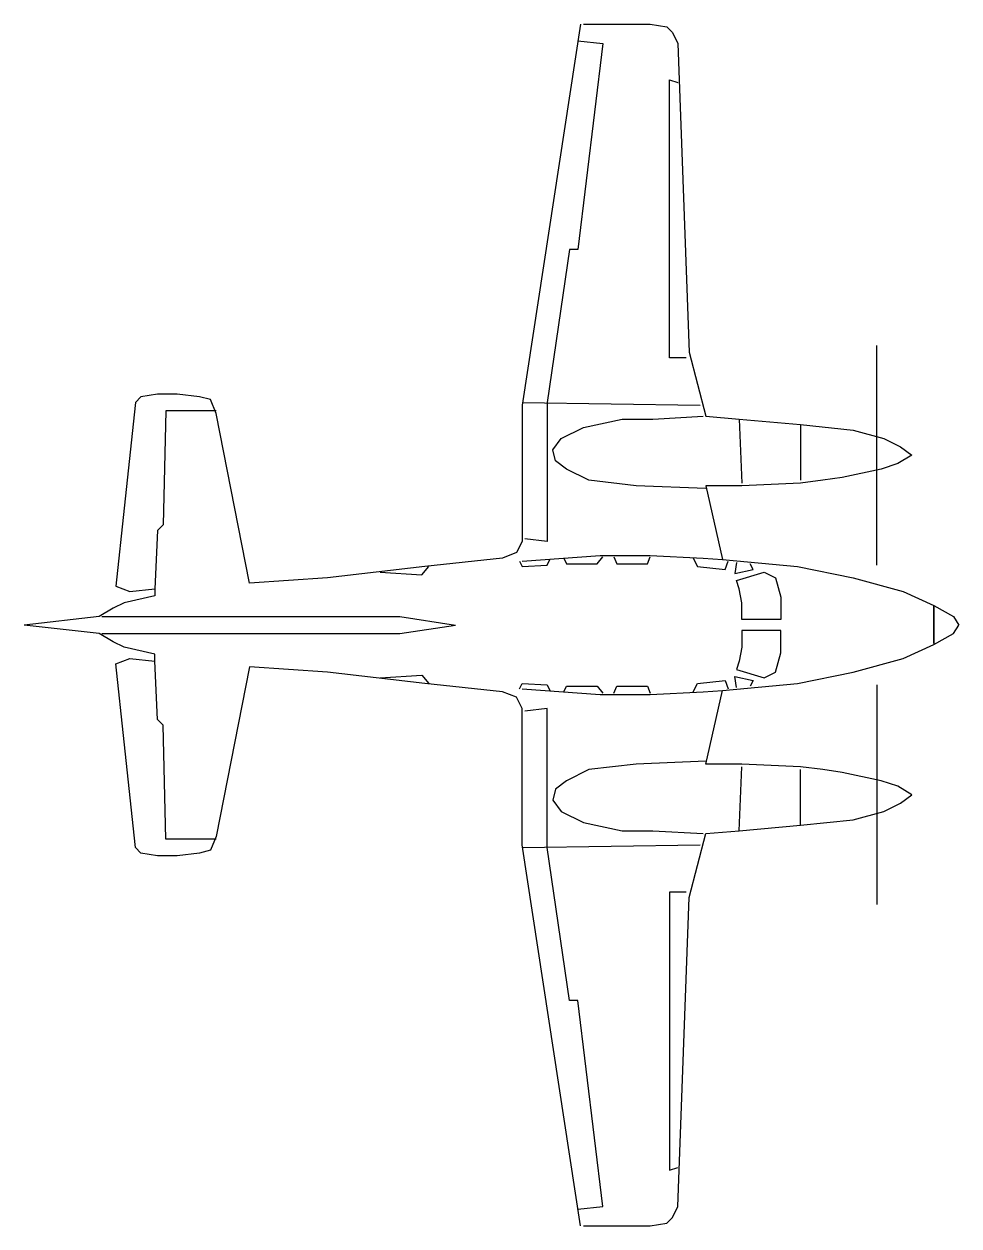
# Model space of a CAD drawing. Extents: x -2207 to 28703, y -11940 to 7083.
# Drawn here: x -2207 to 7619, y -8407 to 4227 of the extents above; entities that cross this region are included whole.
import ezdxf

# ---------------------------------------------------------------- set-up
doc = ezdxf.new("R2010")
doc.units = 0
doc.header["$MEASUREMENT"] = 0
doc.layers.add('2D', color=7, linetype='CONTINUOUS')
doc.layers.add('INSERT', color=7, linetype='CONTINUOUS')

# ---------------------------------------------------------------- blocks, each defined once
blk = doc.blocks.new('C-2PLA07')
at = {"layer": '2D', "color": 0, "linetype": 'BYBLOCK'}
for p, q in [((140, 8457), (-679, 3115)), ((179, 8457), (1115, 8457)), ((1115, 8457), (1349, 8418)), ((1349, 8418), (1427, 8340)), ((1427, 8340), (1505, 8184)), ((101, 8223), (452, 8184)), ((452, 8184), (101, 5299)), ((1505, 8184), (1661, 3856)), ((1388, 3778), (1388, 7677)), ((1388, 7677), (1505, 7638)), ((-16, 5299), (-328, 3154)), ((101, 5299), (-16, 5299)), ((4293, 873), (4293, 3953)), ((1622, 3778), (1388, 3778)), ((1661, 3856), (1895, 2959)), ((-6021, 3232), (-6099, 3154)), ((-5787, 3271), (-6021, 3232)), ((-5514, 3271), (-5787, 3271)), ((-5202, 3232), (-5514, 3271)), ((-5046, 3193), (-5202, 3232)), ((-6099, 3154), (-6255, 1672)), ((-5670, 3037), (-5709, 1438)), ((-4968, 3037), (-5670, 3037)), ((-4968, 2998), (-5046, 3193)), ((-679, 3154), (1817, 3115)), ((-679, 3115), (-679, 1204)), ((-328, 3154), (-328, 1204)), ((-4500, 619), (-4968, 2998)), ((179, 2803), (725, 2920)), ((725, 2920), (1154, 2920)), ((1154, 2920), (1856, 2959)), ((1895, 2959), (2363, 2920)), ((2363, 2920), (2402, 2023)), ((2363, 2920), (3221, 2842)), ((-133, 2647), (179, 2803)), ((3221, 2842), (3221, 2062)), ((3221, 2842), (3961, 2764)), ((3961, 2764), (4390, 2647)), ((-250, 2491), (-133, 2647)), ((4390, 2647), (4624, 2530)), ((4624, 2530), (4780, 2413)), ((-211, 2335), (-250, 2491)), ((4780, 2413), (4585, 2296)), ((-55, 2218), (-211, 2335)), ((257, 2062), (-55, 2218)), ((4351, 2218), (3805, 2101)), ((4585, 2296), (4351, 2218)), ((920, 1984), (257, 2062)), ((3221, 2023), (2402, 1984)), ((3533, 2062), (3221, 2023)), ((3805, 2101), (3533, 2062)), ((1895, 1945), (920, 1984)), ((1895, 1984), (2129, 951)), ((2402, 1984), (1895, 1984)), ((-6255, 1672), (-6372, 580)), ((-5787, 1360), (-5826, 541)), ((-5709, 1438), (-5787, 1360)), ((-679, 1204), (-757, 1048)), ((-328, 1204), (-640, 1243)), ((-757, 1048), (-952, 970)), ((-2044, 853), (-3408, 697)), ((-2083, 736), (-1985, 853)), ((-952, 970), (-2044, 853)), ((-718, 931), (-679, 853)), ((-679, 931), (413, 1009)), ((-679, 853), (-328, 873)), ((-328, 873), (-289, 951)), ((-94, 970), (-55, 892)), ((-55, 892), (374, 892)), ((374, 892), (452, 990)), ((413, 1009), (1115, 1009)), ((608, 990), (647, 892)), ((647, 892), (1076, 892)), ((1076, 892), (1115, 990)), ((1115, 1009), (1856, 970)), ((1719, 970), (1778, 853)), ((1778, 853), (2168, 814)), ((1856, 970), (2129, 951)), ((2129, 951), (3182, 853)), ((2168, 814), (2207, 931)), ((2324, 912), (2304, 756)), ((2558, 814), (2519, 892)), ((3182, 853), (3961, 697)), ((-3408, 697), (-4500, 619)), ((-2667, 775), (-2083, 736)), ((2304, 756), (2558, 814)), ((2324, 658), (2714, 775)), ((2714, 775), (2870, 697)), ((2870, 697), (2948, 424)), ((3961, 697), (4663, 502)), ((-6372, 580), (-6177, 502)), ((-6177, 502), (-5826, 541)), ((-5826, 541), (-5826, 444)), ((2363, 541), (2324, 658)), ((2402, 346), (2363, 541)), ((-6255, 346), (-6411, 268)), ((-5826, 444), (-6255, 346)), ((2402, 112), (2402, 346)), ((2948, 424), (2948, 112)), ((4663, 502), (5092, 307)), ((-6411, 268), (-6606, 151)), ((5092, 307), (5365, 151)), ((5092, -219), (5092, 307)), ((5092, 288), (5092, -239)), ((-6606, 151), (-7659, 34)), ((-6606, -83), (-7659, 34)), ((-6567, 151), (-5085, 151)), ((-5085, 151), (-3174, 151)), ((-3174, 151), (-2395, 151)), ((-2395, 151), (-1615, 34)), ((-2395, -83), (-1615, 34)), ((2636, 112), (2402, 112)), ((2831, 112), (2636, 112)), ((2948, 112), (2831, 112)), ((5365, 151), (5443, 34)), ((5365, -83), (5443, 34)), ((5443, 34), (5443, 34)), ((5443, 34), (5443, 34)), ((-6411, -200), (-6606, -83)), ((-6567, -83), (-5085, -83)), ((-5085, -83), (-3174, -83)), ((-3174, -83), (-2395, -83)), ((2636, -44), (2402, -44)), ((2402, -44), (2402, -278)), ((2831, -44), (2636, -44)), ((2948, -44), (2831, -44)), ((2948, -356), (2948, -44)), ((5092, -239), (5365, -83)), ((-6255, -278), (-6411, -200)), ((-5826, -375), (-6255, -278)), ((2402, -278), (2363, -473)), ((4663, -434), (5092, -239)), ((-6372, -512), (-6177, -434)), ((-6177, -434), (-5826, -473)), ((-5826, -473), (-5826, -375)), ((-5787, -1291), (-5826, -473)), ((2363, -473), (2324, -589)), ((2870, -628), (2948, -356)), ((3961, -628), (4663, -434)), ((-6255, -1603), (-6372, -512)), ((-4500, -550), (-4968, -2929)), ((-3408, -628), (-4500, -550)), ((-2044, -784), (-3408, -628)), ((-2667, -706), (-2083, -667)), ((-2083, -667), (-1985, -784)), ((2324, -589), (2714, -706)), ((2714, -706), (2870, -628)), ((3182, -784), (3961, -628)), ((-952, -901), (-2044, -784)), ((-718, -862), (-679, -784)), ((-679, -784), (-328, -804)), ((-328, -804), (-289, -882)), ((-94, -901), (-55, -823)), ((-55, -823), (374, -823)), ((374, -823), (452, -921)), ((608, -921), (647, -823)), ((647, -823), (1076, -823)), ((1076, -823), (1115, -921)), ((1719, -901), (1778, -784)), ((1778, -784), (2168, -745)), ((2129, -882), (3182, -784)), ((2168, -745), (2207, -862)), ((2324, -843), (2304, -687)), ((2304, -687), (2558, -745)), ((2558, -745), (2519, -823)), ((4293, -804), (4293, -3884)), ((-757, -979), (-952, -901)), ((-679, -1135), (-757, -979)), ((-679, -862), (413, -940)), ((413, -940), (1115, -940)), ((1115, -940), (1856, -901)), ((1856, -901), (2129, -882)), ((1895, -1915), (2129, -882)), ((-679, -3046), (-679, -1135)), ((-328, -1135), (-640, -1174)), ((-328, -3085), (-328, -1135)), ((-5709, -1369), (-5787, -1291)), ((-5670, -2968), (-5709, -1369)), ((-6099, -3085), (-6255, -1603)), ((257, -1993), (-55, -2149)), ((920, -1915), (257, -1993)), ((1895, -1876), (920, -1915)), ((2402, -1915), (1895, -1915)), ((2363, -2851), (2402, -1954)), ((3221, -1954), (2402, -1915)), ((3533, -1993), (3221, -1954)), ((3221, -2773), (3221, -1993)), ((3805, -2032), (3533, -1993)), ((-55, -2149), (-211, -2266)), ((4351, -2149), (3805, -2032)), ((4585, -2227), (4351, -2149)), ((-211, -2266), (-250, -2422)), ((4780, -2344), (4585, -2227)), ((4624, -2461), (4780, -2344)), ((-250, -2422), (-133, -2578)), ((4390, -2578), (4624, -2461)), ((-133, -2578), (179, -2734)), ((3221, -2773), (3961, -2695)), ((3961, -2695), (4390, -2578)), ((179, -2734), (725, -2851)), ((725, -2851), (1154, -2851)), ((1154, -2851), (1856, -2890)), ((1895, -2890), (2363, -2851)), ((2363, -2851), (3221, -2773)), ((-4968, -2968), (-5670, -2968)), ((-4968, -2929), (-5046, -3124)), ((1661, -3787), (1895, -2890)), ((-6021, -3163), (-6099, -3085)), ((-5787, -3202), (-6021, -3163)), ((-5202, -3163), (-5514, -3202)), ((-5046, -3124), (-5202, -3163)), ((140, -8388), (-679, -3046)), ((-679, -3085), (1817, -3046)), ((-16, -5230), (-328, -3085)), ((-5514, -3202), (-5787, -3202)), ((1388, -3709), (1388, -7608)), ((1622, -3709), (1388, -3709)), ((1505, -8115), (1661, -3787)), ((101, -5230), (-16, -5230)), ((452, -8115), (101, -5230)), ((1388, -7608), (1505, -7569)), ((101, -8154), (452, -8115)), ((1427, -8271), (1505, -8115)), ((179, -8388), (1115, -8388)), ((1115, -8388), (1349, -8349)), ((1349, -8349), (1427, -8271))]:
    blk.add_line(p, q, dxfattribs=at)

msp = doc.modelspace()

# ---------------------------------------------------------------- block references
at = {"layer": 'INSERT', "color": 2, "xscale": 0.75, "yscale": 0.75, "zscale": 0.75}
msp.add_blockref('C-2PLA07', (3537, -2116), dxfattribs=at)

doc.saveas('drawing.dxf')
